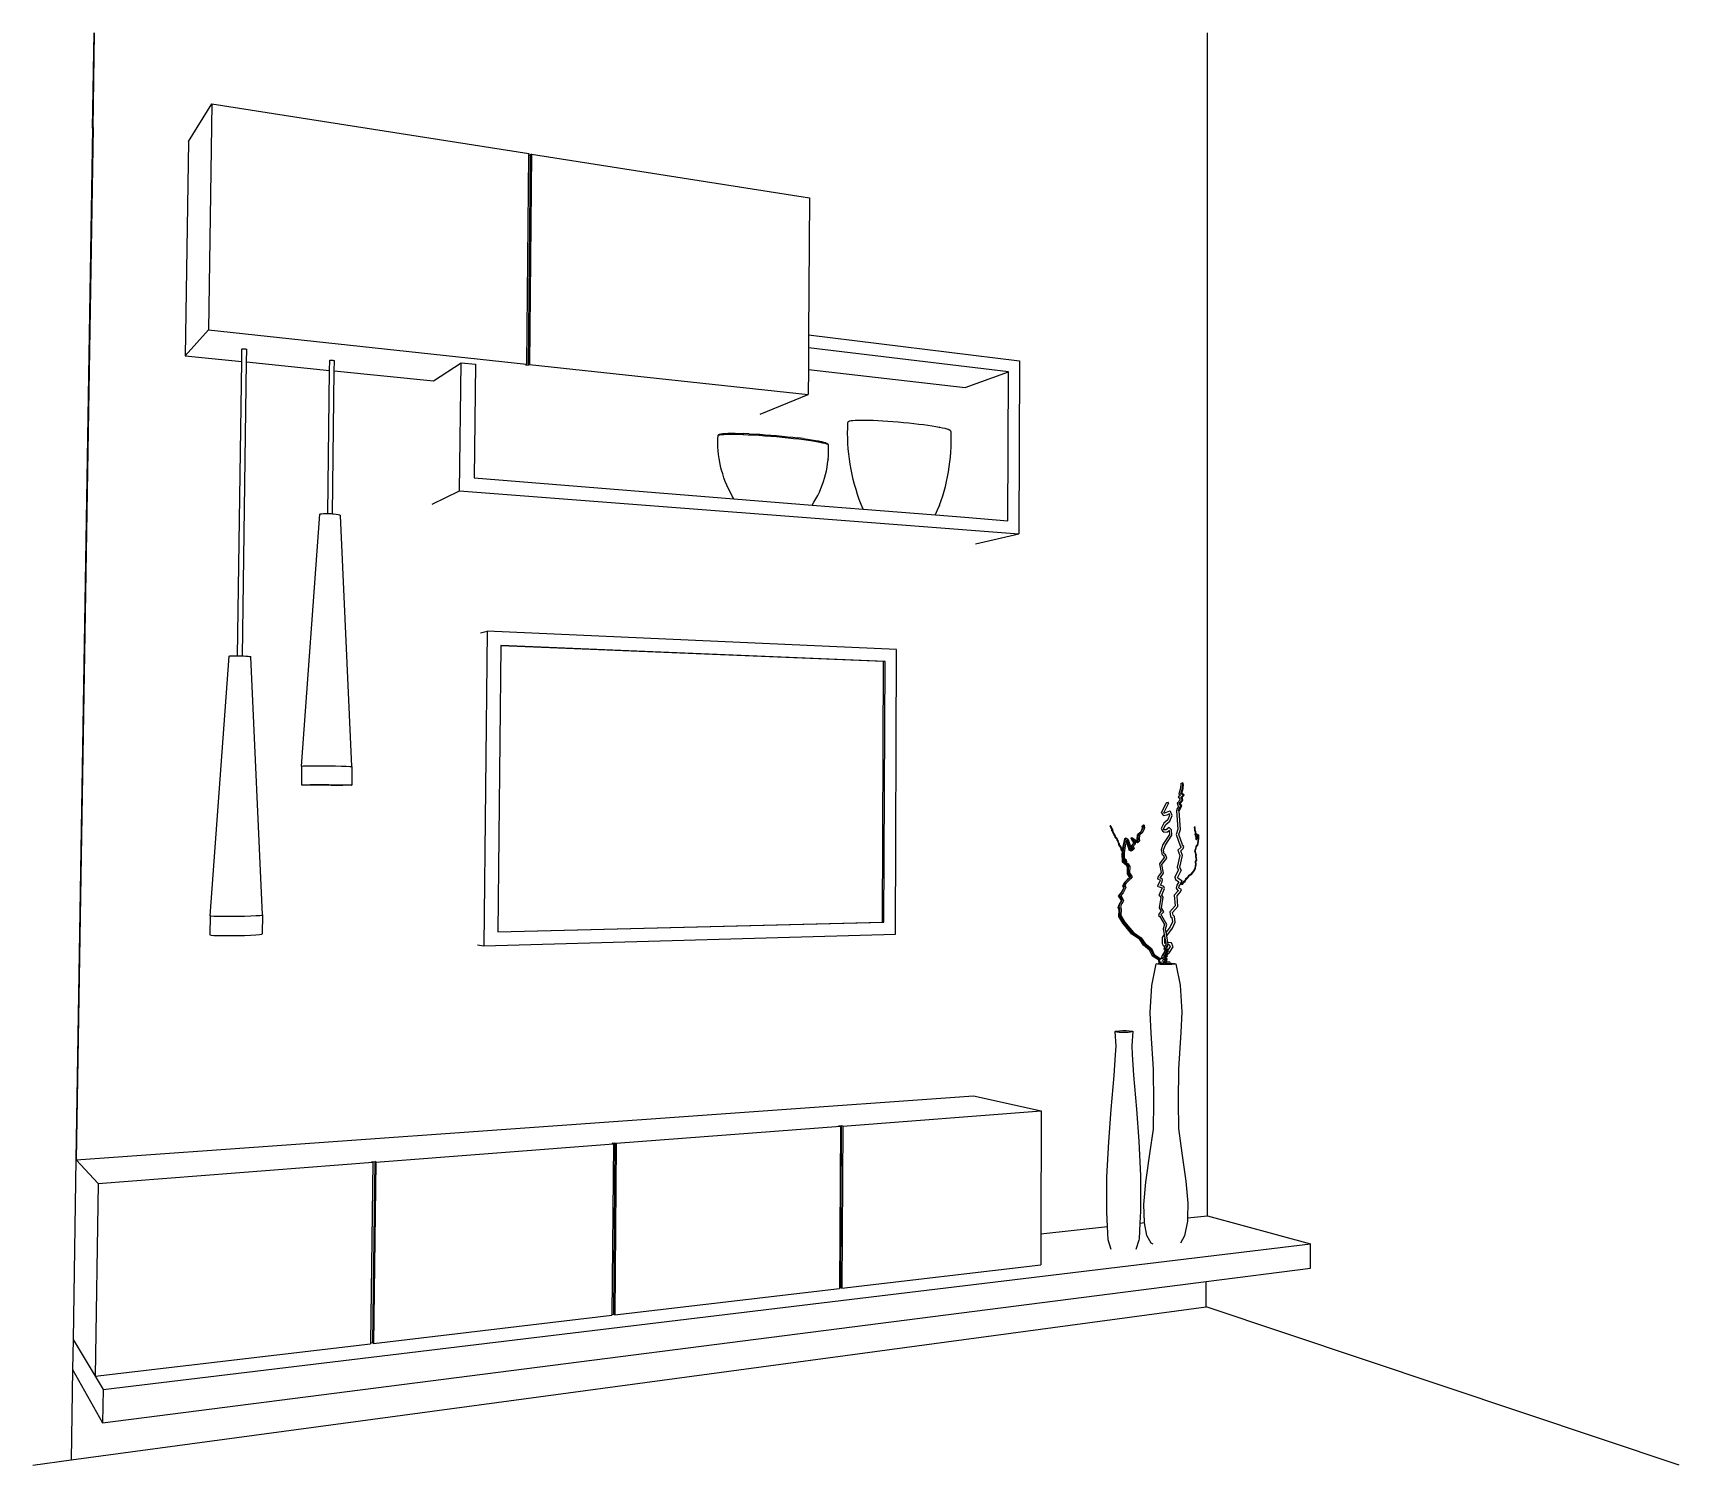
# Model space of a CAD drawing. Extents: x -270 to 109, y -165 to 165.
import ezdxf

# ---------------------------------------------------------------- set-up
doc = ezdxf.new("R2010")
doc.units = 0
doc.header["$MEASUREMENT"] = 0
doc.layers.get('0').update_dxf_attribs({"linetype": 'CONTINUOUS'})

msp = doc.modelspace()

# ---------------------------------------------------------------- linework, layer by layer
for p, q in [((-256.26, 142.91), (-255.9, 164.82)), ((-256.18, 143.09), (-255.82, 164.82)), ((0.33, -107.42), (0.32, 164.82)), ((-234.21, 139.83), (-228.81, 148.5)), ((-228.81, 148.5), (-229.56, 96.48)), ((-228.81, 148.5), (-155.9, 137.03)), ((-256.26, 142.91), (-260.11, -94.49)), ((-256.18, 143.09), (-260.03, -94.58)), ((-256.26, 142.91), (-256.18, 143.09)), ((-234.21, 139.83), (-234.94, 90.51)), ((-155.91, 136.74), (-156.38, 88.59)), ((-155.53, 136.68), (-156, 88.35)), ((-155.9, 137.03), (-155.91, 136.74)), ((-155.91, 136.74), (-155.53, 136.68)), ((-155.25, 136.92), (-155.73, 88.51)), ((-155.25, 136.92), (-155.53, 136.68)), ((-155.25, 136.92), (-91.3, 126.86)), ((-91.3, 126.86), (-91.48, 95.32)), ((-234.94, 90.51), (-229.56, 96.48)), ((-229.56, 96.48), (-156.38, 88.59)), ((-91.48, 95.32), (-91.5, 92.34)), ((-91.48, 95.32), (-42.94, 89.36)), ((-221.95, 89.19), (-221.91, 92.05)), ((-221.91, 92.05), (-221.88, 92.07)), ((-221.88, 92.07), (-221.82, 92.09)), ((-221.82, 92.09), (-221.72, 92.1)), ((-221.72, 92.1), (-221.6, 92.11)), ((-221.6, 92.11), (-221.46, 92.11)), ((-221.46, 92.11), (-221.32, 92.1)), ((-221.32, 92.1), (-221.18, 92.08)), ((-221.18, 92.08), (-221.04, 92.06)), ((-221.04, 92.06), (-220.93, 92.04)), ((-220.93, 92.04), (-220.85, 92.01)), ((-220.85, 92.01), (-220.8, 91.98)), ((-220.83, 89.08), (-220.79, 91.95)), ((-220.8, 91.98), (-220.79, 91.95)), ((-91.5, 92.34), (-91.53, 87.35)), ((-45.48, 86.83), (-91.5, 92.34)), ((-234.94, 90.51), (-221.95, 89.19)), ((-222.9, 21.47), (-221.95, 89.19)), ((-221.77, 21.44), (-220.83, 89.08)), ((-220.83, 89.08), (-201.73, 87.14)), ((-201.73, 87.14), (-201.7, 89.45)), ((-201.7, 89.45), (-201.67, 89.47)), ((-201.67, 89.47), (-201.6, 89.49)), ((-201.6, 89.49), (-201.51, 89.5)), ((-201.51, 89.5), (-201.39, 89.51)), ((-201.39, 89.51), (-201.25, 89.5)), ((-201.25, 89.5), (-201.11, 89.5)), ((-201.11, 89.5), (-200.98, 89.48)), ((-200.98, 89.48), (-200.85, 89.46)), ((-200.85, 89.46), (-200.75, 89.44)), ((-200.75, 89.44), (-200.67, 89.41)), ((-200.67, 89.41), (-200.63, 89.38)), ((-200.65, 87.03), (-200.62, 89.36)), ((-200.63, 89.38), (-200.62, 89.36)), ((-177.82, 84.71), (-171.47, 88.9)), ((-171.79, 59.4), (-171.47, 88.9)), ((-171.47, 88.9), (-168.15, 88.54)), ((-168.15, 88.54), (-168.43, 62.39)), ((-156.38, 88.59), (-156.66, 88.42)), ((-156.66, 88.42), (-156, 88.35)), ((-155.73, 88.51), (-156, 88.35)), ((-155.73, 88.51), (-91.56, 81.6)), ((-91.53, 87.35), (-91.56, 81.6)), ((-91.53, 87.35), (-55.42, 83.23)), ((-42.94, 89.36), (-43.05, 49.5)), ((-202.15, 54.21), (-201.73, 87.14)), ((-201.07, 54.16), (-200.65, 87.03)), ((-200.65, 87.03), (-177.82, 84.71)), ((-55.42, 83.23), (-45.48, 86.83)), ((-45.58, 52.55), (-45.48, 86.83)), ((-102.61, 77.06), (-91.56, 81.6)), ((-112.37, 71.29), (-112.32, 72.16)), ((-112.32, 72.16), (-112.2, 72.25)), ((-112.32, 72.16), (-112.29, 72.23)), ((-112.29, 72.23), (-112.23, 72.29)), ((-112.23, 72.29), (-112.11, 72.38)), ((-112.2, 72.25), (-111.93, 72.32)), ((-112.11, 72.38), (-112.04, 72.42)), ((-112.04, 72.42), (-111.95, 72.45)), ((-111.95, 72.45), (-111.69, 72.52)), ((-111.93, 72.32), (-111.53, 72.38)), ((-111.69, 72.52), (-111.59, 72.54)), ((-111.59, 72.54), (-111.2, 72.6)), ((-111.53, 72.38), (-110.99, 72.42)), ((-111.2, 72.6), (-110.68, 72.64)), ((-110.99, 72.42), (-110.32, 72.45)), ((-110.68, 72.64), (-110.03, 72.67)), ((-110.32, 72.45), (-109.54, 72.46)), ((-110.03, 72.67), (-109.26, 72.68)), ((-109.54, 72.46), (-108.64, 72.46)), ((-109.26, 72.68), (-108.39, 72.67)), ((-108.64, 72.46), (-107.63, 72.44)), ((-108.39, 72.67), (-107.41, 72.65)), ((-107.63, 72.44), (-106.54, 72.4)), ((-107.41, 72.65), (-106.35, 72.62)), ((-106.54, 72.4), (-105.37, 72.35)), ((-105.16, 72.57), (-106.35, 72.62)), ((-105.37, 72.35), (-104.14, 72.29)), ((-105.16, 72.57), (-103.97, 72.5)), ((-104.14, 72.29), (-102.85, 72.21)), ((-103.97, 72.5), (-102.73, 72.43)), ((-102.85, 72.21), (-101.53, 72.11)), ((-102.73, 72.43), (-101.46, 72.34)), ((-101.53, 72.11), (-100.19, 72.01)), ((-101.46, 72.34), (-100.17, 72.24)), ((-100.19, 72.01), (-98.85, 71.9)), ((-100.17, 72.24), (-98.87, 72.13)), ((-98.87, 72.13), (-97.58, 72.01)), ((-97.58, 72.01), (-96.32, 71.88)), ((-82.49, 72.67), (-82.48, 73.85)), ((-82.47, 71.48), (-82.49, 72.67)), ((-82.48, 73.85), (-82.43, 75.03)), ((-82.43, 75.03), (-82.42, 75.13)), ((-82.42, 75.13), (-82.39, 75.22)), ((-82.39, 75.22), (-82.34, 75.3)), ((-82.34, 75.3), (-82.27, 75.37)), ((-82.27, 75.37), (-82.13, 75.45)), ((-82.13, 75.45), (-82.05, 75.5)), ((-82.05, 75.5), (-81.96, 75.52)), ((-81.96, 75.52), (-81.69, 75.59)), ((-81.69, 75.59), (-81.3, 75.65)), ((-81.3, 75.65), (-80.79, 75.69)), ((-80.79, 75.69), (-80.16, 75.71)), ((-80.16, 75.71), (-79.42, 75.72)), ((-79.42, 75.72), (-79.35, 75.72)), ((-79.35, 75.72), (-78.52, 75.72)), ((-78.52, 75.72), (-77.6, 75.69)), ((-77.6, 75.69), (-76.6, 75.66)), ((-76.6, 75.66), (-75.53, 75.61)), ((-75.53, 75.61), (-74.41, 75.55)), ((-74.41, 75.55), (-73.24, 75.47)), ((-73.24, 75.47), (-72.05, 75.38)), ((-72.05, 75.38), (-70.84, 75.28)), ((-70.84, 75.28), (-69.63, 75.17)), ((-69.63, 75.17), (-68.43, 75.05)), ((-68.43, 75.05), (-67.25, 74.92)), ((-67.25, 74.92), (-66.11, 74.79)), ((-66.11, 74.79), (-65.03, 74.66)), ((-65.03, 74.66), (-64, 74.52)), ((-64, 74.52), (-63.05, 74.37)), ((-63.05, 74.37), (-62.19, 74.23)), ((-62.19, 74.23), (-61.41, 74.09)), ((-61.34, 74.08), (-61.41, 74.09)), ((-61.34, 74.08), (-60.66, 73.94)), ((-60.66, 73.94), (-60.09, 73.81)), ((-60.09, 73.81), (-59.63, 73.69)), ((-59.63, 73.69), (-59.29, 73.57)), ((-59.21, 73.53), (-59.29, 73.57)), ((-59.21, 73.53), (-58.99, 73.42)), ((-58.91, 73.36), (-58.99, 73.42)), ((-58.91, 73.36), (-58.82, 73.26)), ((-58.75, 73.18), (-58.82, 73.26)), ((-58.7, 73.09), (-58.75, 73.18)), ((-58.67, 72.99), (-58.7, 73.09)), ((-58.64, 71.83), (-58.67, 72.99)), ((-112.38, 70.42), (-112.37, 71.29)), ((-112.36, 69.54), (-112.38, 70.42)), ((-112.3, 68.66), (-112.36, 69.54)), ((-112.21, 67.78), (-112.3, 68.66)), ((-98.85, 71.9), (-97.52, 71.77)), ((-97.52, 71.77), (-96.21, 71.64)), ((-96.32, 71.88), (-95.1, 71.75)), ((-96.21, 71.64), (-94.94, 71.5)), ((-95.1, 71.75), (-93.92, 71.61)), ((-94.94, 71.5), (-93.73, 71.36)), ((-92.76, 71.46), (-93.92, 71.61)), ((-93.73, 71.36), (-92.58, 71.22)), ((-92.76, 71.46), (-91.72, 71.32)), ((-92.58, 71.22), (-91.51, 71.07)), ((-91.72, 71.32), (-90.77, 71.18)), ((-91.51, 71.07), (-90.53, 70.92)), ((-90.77, 71.18), (-89.92, 71.03)), ((-90.53, 70.92), (-89.66, 70.78)), ((-89.92, 71.03), (-89.17, 70.9)), ((-89.66, 70.78), (-88.89, 70.63)), ((-89.17, 70.9), (-88.54, 70.76)), ((-88.89, 70.63), (-88.24, 70.5)), ((-88.54, 70.76), (-88.03, 70.63)), ((-88.24, 70.5), (-87.72, 70.37)), ((-88.03, 70.63), (-87.64, 70.51)), ((-87.72, 70.37), (-87.32, 70.24)), ((-87.55, 70.48), (-87.64, 70.51)), ((-87.55, 70.48), (-87.29, 70.37)), ((-87.32, 70.24), (-87.06, 70.13)), ((-87.21, 70.32), (-87.29, 70.37)), ((-87.21, 70.32), (-87.08, 70.22)), ((-87.01, 70.16), (-87.08, 70.22)), ((-87.06, 70.13), (-86.93, 70.02)), ((-86.96, 70.1), (-87.01, 70.16)), ((-86.93, 70.02), (-86.96, 70.1)), ((-86.9, 69.17), (-86.93, 70.02)), ((-86.93, 67.46), (-86.9, 68.31)), ((-86.9, 68.31), (-86.9, 69.17)), ((-82.42, 70.29), (-82.47, 71.48)), ((-82.33, 69.1), (-82.42, 70.29)), ((-82.22, 67.91), (-82.33, 69.1)), ((-58.82, 67.21), (-58.73, 68.36)), ((-58.73, 68.36), (-58.67, 69.52)), ((-58.67, 69.52), (-58.64, 70.67)), ((-58.64, 70.67), (-58.64, 71.83)), ((-112.09, 66.9), (-112.21, 67.78)), ((-111.93, 66.01), (-112.09, 66.9)), ((-111.92, 65.93), (-111.93, 66.01)), ((-111.74, 65.14), (-111.92, 65.93)), ((-111.73, 65.05), (-111.74, 65.14)), ((-111.5, 64.17), (-111.73, 65.05)), ((-87.38, 64), (-87.22, 64.84)), ((-87.22, 64.84), (-87.09, 65.68)), ((-87.09, 65.68), (-87, 66.52)), ((-87, 66.52), (-86.99, 66.58)), ((-86.99, 66.61), (-86.93, 67.46)), ((-86.99, 66.61), (-86.99, 66.58)), ((-82.07, 66.73), (-82.22, 67.91)), ((-81.9, 65.54), (-82.07, 66.73)), ((-81.69, 64.36), (-81.9, 65.54)), ((-59.27, 63.8), (-59.09, 64.93)), ((-59.09, 64.93), (-58.94, 66.07)), ((-58.94, 66.07), (-58.82, 67.21)), ((-168.43, 62.39), (-108.71, 57.61)), ((-111.25, 63.3), (-111.5, 64.17)), ((-110.96, 62.43), (-111.25, 63.3)), ((-110.64, 61.57), (-110.96, 62.43)), ((-110.29, 60.71), (-110.64, 61.57)), ((-109.9, 59.86), (-110.29, 60.71)), ((-88.65, 59.93), (-88.34, 60.73)), ((-88.34, 60.73), (-88.05, 61.54)), ((-88.05, 61.54), (-87.8, 62.35)), ((-87.8, 62.35), (-87.57, 63.18)), ((-87.57, 63.18), (-87.38, 64)), ((-81.45, 63.19), (-81.69, 64.36)), ((-81.18, 62.02), (-81.45, 63.19)), ((-80.88, 60.85), (-81.18, 62.02)), ((-80.55, 59.7), (-80.88, 60.85)), ((-59.99, 60.45), (-59.72, 61.56)), ((-59.72, 61.56), (-59.48, 62.68)), ((-59.48, 62.68), (-59.27, 63.8)), ((-178.14, 56.37), (-171.79, 59.4)), ((-171.79, 59.4), (-43.05, 49.5)), ((-109.48, 59.01), (-109.9, 59.86)), ((-109.04, 58.17), (-109.48, 59.01)), ((-108.71, 57.61), (-109.04, 58.17)), ((-108.71, 57.61), (-90.66, 56.16)), ((-90.24, 56.83), (-89.79, 57.59)), ((-89.79, 57.59), (-89.38, 58.36)), ((-89.38, 58.36), (-89, 59.14)), ((-89, 59.14), (-88.65, 59.93)), ((-80.19, 58.55), (-80.55, 59.7)), ((-79.8, 57.42), (-80.19, 58.55)), ((-79.38, 56.29), (-79.8, 57.42)), ((-61.35, 56.14), (-60.97, 57.2)), ((-60.97, 57.2), (-60.61, 58.27)), ((-60.61, 58.27), (-60.28, 59.36)), ((-60.28, 59.36), (-59.99, 60.45)), ((-208.16, -3.94), (-203.98, 54.04)), ((-203.98, 54.04), (-203.85, 54.11)), ((-203.85, 54.11), (-203.56, 54.16)), ((-203.56, 54.16), (-203.14, 54.19)), ((-203.14, 54.19), (-202.62, 54.21)), ((-202.62, 54.21), (-202.15, 54.21)), ((-202.15, 54.21), (-202.02, 54.2)), ((-202.02, 54.2), (-201.4, 54.18)), ((-201.4, 54.18), (-201.07, 54.16)), ((-201.07, 54.16), (-200.79, 54.14)), ((-200.79, 54.14), (-200.25, 54.08)), ((-200.25, 54.08), (-199.79, 54.01)), ((-199.79, 54.01), (-199.46, 53.93)), ((-199.46, 53.93), (-199.28, 53.85)), ((-199.28, 53.85), (-199.25, 53.78)), ((-196.58, -4.06), (-199.25, 53.78)), ((-90.66, 56.16), (-90.24, 56.83)), ((-90.66, 56.16), (-78.95, 55.22)), ((-78.95, 55.22), (-79.38, 56.29)), ((-78.95, 55.22), (-62.28, 53.89)), ((-62.28, 53.89), (-62.23, 54)), ((-62.28, 53.89), (-55.52, 53.35)), ((-62.23, 54), (-61.79, 55.03)), ((-61.79, 55.03), (-61.38, 56.08)), ((-61.35, 56.14), (-61.38, 56.08)), ((-55.52, 53.35), (-45.58, 52.55)), ((-53.07, 47.2), (-43.05, 49.5)), ((-166.96, 26.72), (-165.46, 27.12)), ((-165.46, 27.12), (-166.21, -45.34)), ((-71.21, 22.9), (-165.46, 27.12)), ((-162.31, 23.78), (-162.98, -42.05)), ((-73.84, 20.17), (-162.31, 23.85)), ((-162.31, 23.85), (-162.31, 23.78)), ((-74.2, 20.12), (-162.31, 23.78)), ((-71.51, -42.65), (-71.21, 22.9)), ((-229.24, -38.38), (-224.81, 21.38)), ((-224.81, 21.38), (-224.69, 21.42)), ((-224.69, 21.42), (-224.41, 21.45)), ((-224.41, 21.45), (-223.99, 21.47)), ((-223.99, 21.47), (-223.46, 21.47)), ((-223.46, 21.47), (-222.9, 21.47)), ((-222.9, 21.47), (-222.85, 21.47)), ((-222.85, 21.47), (-222.2, 21.46)), ((-222.2, 21.46), (-221.77, 21.44)), ((-221.77, 21.44), (-221.57, 21.43)), ((-221.57, 21.43), (-220.98, 21.4)), ((-220.98, 21.4), (-220.5, 21.36)), ((-220.5, 21.36), (-220.13, 21.32)), ((-220.13, 21.32), (-219.92, 21.27)), ((-219.92, 21.27), (-219.88, 21.23)), ((-217.16, -38.18), (-219.88, 21.23)), ((-74.48, -39.82), (-74.2, 20.12)), ((-73.84, 20.17), (-74.2, 20.12)), ((-74.12, -39.85), (-73.84, 20.17)), ((-208.16, -3.94), (-208.22, -8.24)), ((-208.16, -3.94), (-207.84, -3.91)), ((-207.84, -3.91), (-207.15, -3.89)), ((-207.15, -3.89), (-206.12, -3.87)), ((-206.12, -3.87), (-204.83, -3.87)), ((-204.83, -3.87), (-203.36, -3.87)), ((-203.36, -3.87), (-201.83, -3.88)), ((-201.83, -3.88), (-200.34, -3.9)), ((-200.34, -3.9), (-198.99, -3.93)), ((-198.99, -3.93), (-197.88, -3.96)), ((-197.88, -3.96), (-197.08, -3.99)), ((-197.08, -3.99), (-196.64, -4.03)), ((-196.64, -4.03), (-196.58, -4.06)), ((-196.58, -4.06), (-196.64, -8.32)), ((-208.22, -8.24), (-207.9, -8.22)), ((-208.13, -8.27), (-208.22, -8.24)), ((-207.66, -8.29), (-208.13, -8.27)), ((-207.9, -8.22), (-207.2, -8.21)), ((-206.84, -8.31), (-207.66, -8.29)), ((-207.2, -8.21), (-206.17, -8.2)), ((-205.71, -8.33), (-206.84, -8.31)), ((-206.17, -8.2), (-204.88, -8.19)), ((-204.37, -8.35), (-205.71, -8.33)), ((-204.88, -8.19), (-203.42, -8.19)), ((-202.9, -8.36), (-204.37, -8.35)), ((-203.42, -8.19), (-201.89, -8.2)), ((-201.4, -8.37), (-202.9, -8.36)), ((-201.89, -8.2), (-200.4, -8.21)), ((-199.97, -8.37), (-201.4, -8.37)), ((-200.4, -8.21), (-199.05, -8.23)), ((-198.7, -8.37), (-199.97, -8.37)), ((-199.05, -8.23), (-197.93, -8.25)), ((-197.68, -8.36), (-198.7, -8.37)), ((-197.93, -8.25), (-197.13, -8.28)), ((-196.98, -8.34), (-197.68, -8.36)), ((-197.13, -8.28), (-196.69, -8.3)), ((-196.64, -8.32), (-196.98, -8.34)), ((-196.69, -8.3), (-196.64, -8.32)), ((-5.94, -10.7), (-6.41, -11.04)), ((-6.41, -11.04), (-6.01, -11.53)), ((-5.88, -9.02), (-6.28, -10.33)), ((-6.28, -10.33), (-5.88, -10.65)), ((-5.88, -10.65), (-5.94, -10.7)), ((-5.83, -7.91), (-5.88, -9.02)), ((-5.83, -7.91), (-5.6, -7.83)), ((-5.82, -11.09), (-5.56, -10.91)), ((-5.57, -11.39), (-5.82, -11.09)), ((-5.77, -10.22), (-5.42, -9.07)), ((-5.26, -10.62), (-5.77, -10.22)), ((-5.36, -7.82), (-5.6, -7.83)), ((-5.59, -10.15), (-5.28, -9.11)), ((-5.02, -10.61), (-5.59, -10.15)), ((-5.58, -11.13), (-5.48, -11.05)), ((-5.45, -11.3), (-5.58, -11.13)), ((-5.56, -10.91), (-5.26, -10.62)), ((-5.48, -11.05), (-5.02, -10.61)), ((-5.3, -11.78), (-5.45, -11.3)), ((-5.42, -9.07), (-5.36, -7.82)), ((-5.36, -7.82), (-5.24, -8.46)), ((-5.28, -9.11), (-5.24, -8.46)), ((-10.27, -14.71), (-9.21, -12.47)), ((-10.27, -14.71), (-9.93, -15.17)), ((-9.76, -15.27), (-8.95, -15.12)), ((-9.68, -14.73), (-8.56, -12.37)), ((-9.67, -14.74), (-9.68, -14.73)), ((-9.19, -14.65), (-9.67, -14.74)), ((-9.58, -14.86), (-9.67, -14.74)), ((-9.21, -12.47), (-9, -12.35)), ((-8.39, -14.3), (-9.19, -14.65)), ((-9, -12.35), (-8.74, -12.28)), ((-8.95, -15.12), (-8.51, -14.92)), ((-8.56, -12.37), (-8.74, -12.28)), ((-8.51, -14.92), (-8.4, -14.87)), ((-8.51, -14.92), (-8.38, -15.22)), ((-8.21, -14.39), (-8.39, -14.3)), ((-7.82, -15.27), (-8.21, -14.39)), ((-6.61, -13.66), (-6.83, -14.21)), ((-6.83, -14.21), (-6.51, -18.49)), ((-5.97, -11.67), (-6.66, -12.48)), ((-6.66, -12.48), (-6.48, -13.08)), ((-6.33, -13.28), (-6.61, -13.66)), ((-6.48, -13.08), (-6.3, -13.19)), ((-6.36, -14.25), (-6.18, -13.8)), ((-6.3, -13.19), (-6.33, -13.28)), ((-6.21, -14.29), (-6.05, -13.9)), ((-5.89, -18.55), (-6.21, -14.29)), ((-6.18, -13.8), (-5.9, -13.42)), ((-6.16, -12.55), (-5.93, -12.27)), ((-6.06, -12.89), (-6.16, -12.55)), ((-5.77, -13.08), (-6.06, -12.89)), ((-6.05, -13.9), (-5.78, -13.51)), ((-6.01, -11.53), (-5.97, -11.67)), ((-5.99, -12.59), (-5.3, -11.78)), ((-5.94, -12.77), (-5.99, -12.59)), ((-5.58, -13.01), (-5.94, -12.77)), ((-5.93, -12.27), (-5.7, -12.01)), ((-5.9, -13.42), (-5.77, -13.08)), ((-5.78, -13.51), (-5.58, -13.01)), ((-5.7, -12.01), (-5.47, -11.74)), ((-5.47, -11.74), (-5.57, -11.39)), ((-22.06, -17.76), (-22.05, -17.72)), ((-21.97, -17.74), (-22.06, -17.76)), ((-22.06, -17.76), (-21.95, -18)), ((-21.96, -17.69), (-22.05, -17.72)), ((-21.97, -17.74), (-21.96, -17.69)), ((-21.97, -17.74), (-21.86, -17.97)), ((-21.96, -17.69), (-21.88, -17.8)), ((-21.83, -17.95), (-21.96, -17.69)), ((-21.95, -18), (-21.86, -18.31)), ((-21.82, -17.94), (-21.88, -17.8)), ((-21.86, -17.97), (-21.77, -18.29)), ((-21.86, -18.31), (-21.79, -18.32)), ((-21.75, -18.23), (-21.83, -17.95)), ((-21.74, -18.19), (-21.82, -17.94)), ((-21.79, -18.34), (-21.8, -18.47)), ((-21.8, -18.47), (-21.71, -18.52)), ((-21.79, -18.32), (-21.79, -18.34)), ((-21.77, -18.29), (-21.73, -18.29)), ((-21.66, -18.25), (-21.75, -18.23)), ((-21.63, -18.21), (-21.74, -18.19)), ((-21.73, -18.31), (-21.73, -18.29)), ((-21.73, -18.29), (-21.69, -18.3)), ((-21.69, -18.32), (-21.71, -18.45)), ((-21.71, -18.45), (-21.62, -18.5)), ((-21.71, -18.52), (-21.69, -18.54)), ((-21.69, -18.3), (-21.69, -18.32)), ((-21.68, -18.8), (-21.69, -18.54)), ((-21.68, -18.8), (-21.6, -18.9)), ((-21.67, -18.41), (-21.66, -18.34)), ((-21.61, -18.44), (-21.67, -18.41)), ((-21.66, -18.34), (-21.66, -18.25)), ((-21.64, -18.36), (-21.63, -18.21)), ((-21.64, -18.39), (-21.64, -18.36)), ((-21.61, -18.41), (-21.64, -18.39)), ((-21.63, -18.51), (-21.64, -18.5)), ((-21.63, -18.58), (-21.63, -18.51)), ((-21.62, -18.5), (-21.6, -18.52)), ((-21.54, -18.49), (-21.61, -18.41)), ((-21.56, -18.5), (-21.61, -18.44)), ((-21.59, -18.77), (-21.6, -18.52)), ((-21.6, -18.9), (-21.57, -18.9)), ((-21.59, -18.77), (-21.51, -18.87)), ((-21.57, -18.9), (-21.56, -18.92)), ((-21.56, -18.58), (-21.56, -18.5)), ((-21.56, -18.67), (-21.56, -18.58)), ((-21.55, -18.75), (-21.56, -18.67)), ((-21.56, -18.92), (-21.55, -19.03)), ((-21.51, -18.81), (-21.55, -18.75)), ((-21.54, -18.49), (-21.53, -18.74)), ((-21.51, -18.77), (-21.53, -18.74)), ((-21.51, -18.9), (-21.52, -18.87)), ((-21.44, -18.77), (-21.51, -18.77)), ((-21.46, -18.81), (-21.51, -18.81)), ((-21.51, -18.87), (-21.48, -18.87)), ((-21.48, -18.87), (-21.47, -18.89)), ((-21.47, -18.89), (-21.46, -19.01)), ((-21.44, -18.9), (-21.46, -18.81)), ((-21.41, -18.9), (-21.44, -18.77)), ((-21.43, -19.01), (-21.44, -18.9)), ((-21.4, -19.01), (-21.41, -18.9)), ((-15.02, -19.12), (-14.79, -18.64)), ((-14.89, -19.05), (-14.59, -18.43)), ((-14.79, -18.64), (-14.62, -18.21)), ((-14.79, -18.64), (-14.59, -18.43)), ((-14.7, -17.74), (-14.5, -17.53)), ((-14.62, -18.21), (-14.7, -17.74)), ((-14.34, -18.59), (-14.67, -19.27)), ((-14.62, -18.21), (-14.42, -18)), ((-14.59, -18.43), (-14.42, -18)), ((-14.5, -17.53), (-14.37, -17.53)), ((-14.42, -18), (-14.5, -17.53)), ((-14.25, -17.53), (-14.37, -17.53)), ((-14.15, -18.11), (-14.34, -18.59)), ((-14.25, -17.53), (-14.15, -18.11)), ((-9.68, -17.05), (-10.35, -18.33)), ((-10.35, -18.33), (-9.92, -19.01)), ((-9.76, -15.27), (-9.93, -15.17)), ((-9.76, -18.38), (-9.24, -17.38)), ((-9.61, -18.62), (-9.76, -18.38)), ((-8.79, -16.28), (-9.68, -17.05)), ((-9.15, -18.59), (-9.61, -18.62)), ((-9.54, -18.73), (-9.61, -18.62)), ((-9.24, -17.38), (-8.33, -16.59)), ((-8.48, -18.09), (-9.15, -18.59)), ((-8.89, -19.06), (-8.45, -18.74)), ((-8.38, -15.22), (-8.79, -16.28)), ((-8.3, -18.19), (-8.48, -18.09)), ((-8.45, -18.74), (-8.39, -18.69)), ((-8.45, -18.74), (-8.38, -19.65)), ((-8.33, -16.59), (-7.82, -15.27)), ((-7.94, -18.63), (-8.3, -18.19)), ((-7.84, -19.82), (-7.94, -18.63)), ((-6.51, -18.49), (-6.91, -19.67)), ((-6.27, -19.66), (-5.89, -18.55)), ((-2.64, -17.94), (-2.7, -18.18)), ((-2.7, -18.18), (-2.68, -18.42)), ((-2.68, -18.42), (-2.64, -18.76)), ((-2.64, -17.94), (-2.56, -17.94)), ((-2.64, -18.76), (-2.55, -18.89)), ((-2.56, -17.94), (-2.52, -17.95)), ((-2.55, -18.89), (-2.51, -19.05)), ((-2.54, -18.17), (-2.49, -17.97)), ((-2.52, -18.38), (-2.54, -18.17)), ((-2.49, -17.97), (-2.52, -17.95)), ((-2.49, -18.69), (-2.52, -18.38)), ((-2.4, -18.82), (-2.49, -18.69)), ((-2.35, -19.02), (-2.4, -18.82)), ((-21.55, -19.03), (-21.52, -19.17)), ((-21.43, -19.15), (-21.52, -19.17)), ((-21.52, -19.17), (-21.04, -19.99)), ((-21.46, -19.01), (-21.43, -19.15)), ((-21.4, -19.13), (-21.43, -19.01)), ((-21.43, -19.15), (-20.95, -19.97)), ((-21.38, -19.11), (-21.4, -19.01)), ((-20.91, -19.93), (-21.38, -19.11)), ((-21.04, -19.99), (-20.97, -20.29)), ((-20.97, -20.29), (-20.59, -20.7)), ((-20.95, -19.97), (-20.87, -20.26)), ((-20.83, -20.21), (-20.91, -19.93)), ((-20.87, -20.26), (-20.5, -20.67)), ((-20.49, -20.58), (-20.83, -20.21)), ((-20.59, -20.7), (-20.55, -20.71)), ((-20.55, -20.71), (-20.55, -20.75)), ((-20.55, -20.75), (-20.55, -20.96)), ((-20.55, -20.96), (-20.38, -21.15)), ((-20.5, -20.67), (-20.46, -20.69)), ((-20.49, -20.73), (-20.5, -20.7)), ((-20.43, -20.61), (-20.49, -20.58)), ((-20.46, -20.69), (-20.45, -20.72)), ((-20.45, -20.72), (-20.46, -20.94)), ((-20.46, -20.94), (-20.29, -21.12)), ((-20.4, -20.74), (-20.43, -20.61)), ((-20.4, -20.9), (-20.4, -20.74)), ((-20.25, -21.07), (-20.4, -20.9)), ((-20.38, -21.15), (-20.16, -21.77)), ((-20.29, -21.12), (-20.07, -21.75)), ((-20.04, -21.69), (-20.25, -21.07)), ((-20.16, -21.77), (-20.07, -21.87)), ((-20.07, -21.75), (-19.98, -21.84)), ((-19.99, -22.3), (-20.07, -21.87)), ((-19.93, -21.79), (-20.04, -21.69)), ((-19.99, -22.3), (-19.92, -22.39)), ((-19.98, -21.84), (-19.9, -22.27)), ((-19.85, -22.23), (-19.93, -21.79)), ((-19.92, -22.39), (-19.78, -22.39)), ((-19.9, -22.27), (-19.82, -22.37)), ((-19.82, -22.27), (-19.85, -22.23)), ((-19.65, -22.27), (-19.82, -22.27)), ((-19.82, -22.37), (-19.69, -22.37)), ((-19.78, -22.39), (-19.75, -22.62)), ((-19.75, -22.62), (-19.7, -22.78)), ((-19.69, -22.37), (-19.66, -22.6)), ((-19.66, -22.6), (-19.61, -22.75)), ((-19.6, -22.59), (-19.65, -22.27)), ((-19.58, -22.67), (-19.6, -22.59)), ((-19.54, -22.69), (-19.58, -22.67)), ((-19.47, -22.68), (-19.54, -22.69)), ((-19.44, -22.82), (-19.47, -22.68)), ((-19.22, -23.47), (-19.05, -22.38)), ((-19.1, -23.78), (-18.86, -22.17)), ((-19.05, -22.38), (-18.81, -21.45)), ((-19.05, -22.38), (-18.86, -22.17)), ((-18.86, -22.17), (-18.61, -21.24)), ((-18.59, -22.29), (-18.83, -23.87)), ((-18.81, -21.45), (-18.73, -21.05)), ((-18.81, -21.45), (-18.61, -21.24)), ((-18.73, -21.05), (-18.65, -20.63)), ((-18.73, -21.05), (-18.54, -20.85)), ((-18.65, -20.63), (-18.46, -20.42)), ((-18.61, -21.24), (-18.54, -20.85)), ((-18.35, -21.37), (-18.59, -22.29)), ((-18.54, -20.85), (-18.46, -20.42)), ((-18.46, -20.42), (-17.91, -20.86)), ((-18.32, -21.2), (-18.35, -21.37)), ((-18.31, -21.16), (-18.32, -21.2)), ((-17.83, -22.64), (-18.32, -21.2)), ((-18.26, -20.87), (-18.31, -21.16)), ((-18.31, -21.16), (-18.13, -20.97)), ((-18.13, -20.97), (-18.26, -20.87)), ((-17.64, -22.43), (-18.13, -20.97)), ((-17.91, -20.86), (-17.38, -22.44)), ((-17.83, -22.64), (-17.64, -22.43)), ((-17.71, -23.32), (-17.83, -22.64)), ((-17.51, -23.11), (-17.64, -22.43)), ((-17.38, -22.44), (-17.28, -22.96)), ((-17.25, -22.46), (-16.71, -21.85)), ((-17.25, -22.46), (-17.06, -22.25)), ((-17.05, -22.94), (-17.25, -22.46)), ((-17.24, -20.58), (-17.05, -20.38)), ((-16.89, -21.24), (-17.24, -20.58)), ((-17.06, -22.25), (-16.51, -21.64)), ((-16.84, -22.77), (-17.06, -22.25)), ((-17.05, -20.38), (-16.31, -20.87)), ((-16.7, -21.03), (-17.05, -20.38)), ((-16.89, -21.24), (-16.7, -21.03)), ((-16.71, -21.47), (-16.89, -21.24)), ((-16.24, -21.79), (-16.75, -22.37)), ((-16.75, -22.37), (-16.53, -22.91)), ((-16.71, -21.47), (-16.52, -21.27)), ((-16.71, -21.85), (-16.71, -21.47)), ((-16.71, -21.85), (-16.51, -21.64)), ((-16.52, -21.27), (-16.7, -21.03)), ((-16.51, -21.64), (-16.52, -21.27)), ((-16.48, -20.99), (-15.58, -21.33)), ((-16.27, -21.31), (-16.48, -20.99)), ((-16.31, -20.87), (-15.79, -21.02)), ((-16.27, -21.35), (-16.27, -21.31)), ((-16.27, -21.35), (-15.78, -21.54)), ((-16.24, -21.79), (-16.27, -21.35)), ((-15.87, -20.63), (-15.77, -20.1)), ((-15.87, -20.63), (-15.67, -20.43)), ((-15.79, -21.02), (-15.87, -20.63)), ((-15.79, -21.02), (-15.69, -21.05)), ((-15.78, -19.81), (-15.46, -19.45)), ((-15.78, -19.81), (-15.58, -19.61)), ((-15.77, -20.1), (-15.78, -19.81)), ((-15.78, -21.54), (-15.58, -21.33)), ((-15.48, -21.35), (-15.78, -21.54)), ((-15.77, -20.1), (-15.57, -19.9)), ((-15.69, -21.05), (-15.56, -20.98)), ((-15.67, -20.43), (-15.57, -19.9)), ((-15.56, -20.98), (-15.67, -20.43)), ((-15.58, -19.61), (-15.43, -19.43)), ((-15.57, -19.9), (-15.58, -19.61)), ((-15.28, -21.15), (-15.58, -21.33)), ((-15.48, -21.35), (-15.28, -21.15)), ((-15.46, -19.45), (-15.27, -19.24)), ((-15.46, -19.45), (-15.43, -19.43)), ((-15.43, -19.43), (-15.27, -19.24)), ((-15.3, -19.99), (-15.4, -20.51)), ((-15.4, -20.51), (-15.28, -21.15)), ((-15.23, -19.66), (-15.32, -19.75)), ((-15.32, -19.75), (-15.3, -19.99)), ((-15.27, -19.24), (-15.02, -19.12)), ((-14.87, -19.47), (-15.23, -19.66)), ((-15.07, -19.47), (-15.23, -19.66)), ((-14.67, -19.27), (-15.07, -19.47)), ((-15.02, -19.12), (-14.89, -19.05)), ((-14.87, -19.47), (-14.67, -19.27)), ((-9.93, -21.96), (-10.34, -23.2)), ((-8.38, -19.65), (-9.93, -21.96)), ((-9.74, -19.11), (-9.92, -19.01)), ((-9.8, -23.29), (-9.44, -22.21)), ((-9.74, -19.11), (-8.89, -19.06)), ((-9.44, -22.21), (-7.84, -19.82)), ((-6.91, -19.67), (-5.95, -22.32)), ((-5.83, -22.66), (-6.49, -23.29)), ((-5.39, -22.08), (-6.27, -19.66)), ((-5.95, -22.32), (-5.78, -22.53)), ((-5.78, -22.53), (-5.83, -22.66)), ((-5.09, -22.44), (-5.39, -22.08)), ((-5.29, -22.94), (-5.09, -22.44)), ((-2.53, -19.39), (-2.6, -19.66)), ((-2.6, -19.66), (-2.53, -19.78)), ((-2.52, -19.15), (-2.53, -19.39)), ((-2.53, -19.78), (-2.45, -19.78)), ((-2.51, -19.05), (-2.52, -19.15)), ((-2.38, -22.49), (-2.47, -23.12)), ((-2.3, -19.75), (-2.45, -19.78)), ((-2.43, -19.62), (-2.37, -19.39)), ((-2.41, -19.66), (-2.43, -19.62)), ((-2.32, -19.66), (-2.41, -19.66)), ((-2.41, -19.67), (-2.41, -19.66)), ((-2.4, -20.06), (-2.36, -19.85)), ((-2.4, -20.06), (-2.3, -20.37)), ((-2.3, -20.37), (-2.39, -20.58)), ((-2.39, -20.58), (-2.29, -20.82)), ((-2.27, -22.26), (-2.38, -22.49)), ((-2.37, -19.14), (-2.35, -19.02)), ((-2.37, -19.39), (-2.37, -19.14)), ((-2.36, -19.85), (-2.3, -19.75)), ((-2.11, -19.53), (-2.32, -19.66)), ((-2.32, -23.16), (-2.23, -22.52)), ((-2.21, -19.73), (-2.3, -19.75)), ((-2.29, -20.82), (-2.2, -20.82)), ((-2.01, -22.08), (-2.27, -22.26)), ((-2.24, -20.02), (-2.21, -19.86)), ((-2.14, -20.35), (-2.24, -20.02)), ((-2.23, -22.52), (-2.14, -22.35)), ((-2.22, -20.55), (-2.14, -20.35)), ((-2.19, -20.63), (-2.22, -20.55)), ((-2.21, -19.86), (-2.15, -19.78)), ((-2.2, -20.82), (-2.08, -20.78)), ((-2.15, -20.47), (-2.19, -20.63)), ((-2.16, -20.7), (-2.19, -20.63)), ((-2.15, -19.78), (-2.03, -19.53)), ((-1.92, -19.84), (-2.15, -20.47)), ((-2.14, -22.35), (-1.87, -22.15)), ((-2.11, -19.53), (-2.03, -19.53)), ((-2.08, -20.78), (-2, -20.5)), ((-1.88, -21.26), (-2.01, -22.08)), ((-2, -20.5), (-1.84, -20.06)), ((-1.76, -19.72), (-1.92, -19.84)), ((-1.84, -20.55), (-1.88, -21.26)), ((-1.87, -22.15), (-1.72, -21.26)), ((-1.84, -20.06), (-1.85, -20.12)), ((-1.85, -20.12), (-1.84, -20.55)), ((-1.84, -20.06), (-1.79, -19.92)), ((-1.79, -19.92), (-1.76, -19.89)), ((-1.76, -19.72), (-1.68, -19.72)), ((-1.72, -21.26), (-1.69, -20.53)), ((-1.69, -20.1), (-1.68, -19.72)), ((-1.69, -20.53), (-1.69, -20.1)), ((-19.7, -22.78), (-19.62, -22.81)), ((-19.62, -22.81), (-19.59, -22.81)), ((-19.61, -22.75), (-19.52, -22.79)), ((-19.59, -22.81), (-19.59, -22.84)), ((-19.59, -22.84), (-19.58, -23.15)), ((-19.58, -23.15), (-19.31, -23.61)), ((-19.54, -22.8), (-19.54, -22.79)), ((-19.52, -22.79), (-19.5, -22.79)), ((-19.5, -22.79), (-19.49, -22.81)), ((-19.49, -22.81), (-19.49, -23.12)), ((-19.49, -23.12), (-19.22, -23.59)), ((-19.43, -23.11), (-19.44, -22.82)), ((-19.22, -23.47), (-19.43, -23.11)), ((-19.31, -23.61), (-19.3, -23.99)), ((-19.3, -23.99), (-19.3, -23.99)), ((-19.3, -24.03), (-19.3, -23.99)), ((-19.29, -24.05), (-19.3, -24.03)), ((-19.29, -24.05), (-19.17, -24.24)), ((-19.23, -26.08), (-19.29, -24.05)), ((-19.23, -26.08), (-19.03, -25.88)), ((-18.28, -26.78), (-19.23, -26.08)), ((-19.16, -23.57), (-19.22, -23.47)), ((-19.22, -23.59), (-19.2, -24.03)), ((-19.2, -24.03), (-19.08, -24.21)), ((-19.17, -24.24), (-19.11, -24.24)), ((-19.15, -23.84), (-19.16, -23.57)), ((-19.15, -23.84), (-19.1, -23.78)), ((-19.15, -24.01), (-19.15, -23.84)), ((-19.09, -24.09), (-19.15, -24.01)), ((-19.11, -24.24), (-19.08, -24.29)), ((-19.09, -24.09), (-19.1, -23.78)), ((-19.07, -24.12), (-19.09, -24.09)), ((-19.08, -24.21), (-19.02, -24.22)), ((-19.03, -25.88), (-19.08, -24.29)), ((-19.08, -24.29), (-19, -24.44)), ((-19.01, -24.12), (-19.07, -24.12)), ((-18.45, -26.31), (-19.03, -25.88)), ((-19.02, -24.22), (-18.9, -24.42)), ((-18.86, -24.38), (-19.01, -24.12)), ((-19, -24.44), (-18.93, -24.73)), ((-18.93, -24.73), (-18.88, -25.45)), ((-18.9, -24.42), (-18.84, -24.71)), ((-18.88, -25.45), (-18.77, -25.68)), ((-18.81, -24.6), (-18.86, -24.38)), ((-18.84, -24.71), (-18.79, -25.43)), ((-18.83, -23.87), (-18.81, -24.6)), ((-18.78, -24.72), (-18.81, -24.6)), ((-18.79, -25.43), (-18.65, -25.71)), ((-18.74, -25.41), (-18.78, -24.72)), ((-18.77, -25.68), (-18.77, -25.79)), ((-18.77, -25.68), (-18.74, -25.74)), ((-18.77, -25.79), (-18.45, -26.03)), ((-18.66, -25.56), (-18.74, -25.41)), ((-18.74, -25.74), (-18.65, -25.81)), ((-18.55, -25.46), (-18.66, -25.55)), ((-18.66, -25.55), (-18.66, -25.56)), ((-18.62, -25.64), (-18.66, -25.56)), ((-18.65, -25.71), (-18.55, -25.79)), ((-18.55, -25.79), (-18.65, -25.81)), ((-18.61, -25.64), (-18.62, -25.64)), ((-18.61, -25.63), (-18.59, -25.61)), ((-18.61, -25.64), (-18.61, -25.63)), ((-18.6, -25.66), (-18.61, -25.64)), ((-18.59, -25.61), (-18.6, -25.66)), ((-18.57, -25.52), (-18.59, -25.61)), ((-18.46, -25.44), (-18.57, -25.52)), ((-18.46, -25.44), (-18.55, -25.46)), ((-18.55, -25.79), (-18.52, -25.61)), ((-18.52, -25.61), (-18.51, -25.6)), ((-18.51, -25.6), (-18.46, -25.56)), ((-18.51, -25.6), (-18.47, -25.64)), ((-18.47, -25.64), (-18.43, -25.93)), ((-18.45, -26.03), (-18.47, -26.2)), ((-18.47, -26.2), (-18.45, -26.31)), ((-18.33, -25.57), (-18.46, -25.44)), ((-18.46, -25.56), (-18.45, -25.55)), ((-18.42, -25.59), (-18.46, -25.56)), ((-18.45, -25.55), (-18.38, -25.62)), ((-18.43, -25.93), (-18.45, -26.03)), ((-18.45, -26.31), (-18.39, -26.56)), ((-18.42, -25.63), (-18.42, -25.59)), ((-18.38, -25.62), (-18.34, -25.9)), ((-18.34, -25.9), (-18.38, -26.17)), ((-18.38, -26.17), (-18.3, -26.54)), ((-18.28, -25.94), (-18.33, -25.57)), ((-18.32, -26.2), (-18.31, -26.13)), ((-18.27, -26.44), (-18.32, -26.2)), ((-18.31, -26.13), (-18.28, -25.94)), ((-18.31, -26.13), (-17.9, -26.44)), ((-18.21, -26.48), (-18.27, -26.44)), ((-18.26, -26.49), (-18.27, -26.44)), ((-18.24, -26.52), (-18.26, -26.49)), ((-18.23, -26.5), (-18.24, -26.52)), ((-18.18, -26.58), (-18.24, -26.52)), ((-18.21, -26.48), (-18.23, -26.5)), ((-18.2, -26.49), (-18.21, -26.48)), ((-18.21, -26.48), (-18.21, -26.48)), ((-18.14, -26.48), (-18.18, -26.58)), ((-18.05, -26.37), (-18.14, -26.48)), ((-18.05, -26.37), (-18.11, -26.39)), ((-18.09, -26.56), (-18.03, -26.48)), ((-17.98, -26.43), (-18.05, -26.37)), ((-18.03, -26.48), (-18, -26.51)), ((-18, -26.51), (-18, -26.53)), ((-17.9, -26.44), (-17.57, -27.05)), ((-17.71, -23.32), (-17.51, -23.11)), ((-17.25, -23.53), (-17.71, -23.32)), ((-17.05, -23.32), (-17.51, -23.11)), ((-17.28, -22.96), (-17.15, -23.02)), ((-16.73, -23.11), (-17.25, -23.53)), ((-17.25, -23.53), (-17.05, -23.32)), ((-17.15, -23.02), (-17.05, -22.94)), ((-17.05, -22.94), (-16.84, -22.77)), ((-16.53, -22.91), (-17.05, -23.32)), ((-16.73, -23.11), (-16.53, -22.91)), ((-9.62, -24.99), (-10.69, -26.41)), ((-10.69, -26.41), (-10.3, -28.42)), ((-10.34, -23.2), (-10.13, -24.34)), ((-10.14, -26.57), (-9.05, -25.13)), ((-9.95, -24.44), (-10.13, -24.34)), ((-9.95, -24.44), (-9.77, -24.52)), ((-9.65, -24.12), (-9.8, -23.29)), ((-9.77, -24.52), (-9.62, -24.99)), ((-9.77, -24.52), (-9.6, -24.59)), ((-9.49, -24.19), (-9.65, -24.12)), ((-9.64, -24.15), (-9.65, -24.12)), ((-9.31, -24.29), (-9.49, -24.19)), ((-9.05, -25.13), (-9.31, -24.29)), ((-6.04, -24.52), (-6.63, -27.22)), ((-6.49, -23.29), (-6.04, -24.52)), ((-6, -27.18), (-5.4, -24.48)), ((-5.79, -23.42), (-5.29, -22.94)), ((-5.4, -24.48), (-5.79, -23.42)), ((-2.47, -23.12), (-2.67, -23.45)), ((-2.67, -23.45), (-2.59, -23.67)), ((-2.59, -23.67), (-2.4, -24.25)), ((-2.5, -23.45), (-2.32, -23.16)), ((-2.44, -23.6), (-2.5, -23.45)), ((-2.39, -25.73), (-2.5, -25.99)), ((-2.5, -25.99), (-2.48, -26.15)), ((-2.48, -26.15), (-2.42, -26.36)), ((-2.37, -24.45), (-2.46, -24.66)), ((-2.46, -24.66), (-2.37, -25.25)), ((-2.25, -24.19), (-2.44, -23.6)), ((-2.42, -26.36), (-2.41, -26.68)), ((-2.4, -24.25), (-2.37, -24.45)), ((-2.29, -25.56), (-2.39, -25.73)), ((-2.37, -25.25), (-2.29, -25.56)), ((-2.34, -25.99), (-2.25, -25.79)), ((-2.33, -26.1), (-2.34, -25.99)), ((-2.27, -26.31), (-2.33, -26.1)), ((-2.3, -24.66), (-2.21, -24.45)), ((-2.21, -25.19), (-2.3, -24.66)), ((-2.25, -26.68), (-2.27, -26.31)), ((-2.21, -24.45), (-2.25, -24.19)), ((-2.25, -25.79), (-2.12, -25.57)), ((-2.12, -25.57), (-2.21, -25.19)), ((-18.86, -30.94), (-17.81, -29.84)), ((-18.67, -30.74), (-17.61, -29.64)), ((-17.53, -30), (-18.43, -30.93)), ((-18.39, -26.56), (-18.25, -26.74)), ((-18.3, -26.54), (-18.16, -26.71)), ((-18.28, -26.78), (-18.24, -26.74)), ((-18.04, -27.24), (-18.28, -26.78)), ((-18.24, -26.74), (-18.25, -26.74)), ((-18.16, -26.71), (-18.24, -26.74)), ((-18.16, -26.71), (-18.11, -26.61)), ((-18.11, -26.61), (-18.1, -26.57)), ((-18.11, -26.61), (-18.08, -26.58)), ((-18.1, -26.57), (-18.09, -26.56)), ((-18.08, -26.58), (-18.1, -26.57)), ((-17.84, -27.04), (-18.08, -26.58)), ((-18.06, -28.73), (-18.04, -27.24)), ((-18.06, -28.73), (-17.86, -28.53)), ((-17.52, -29.55), (-18.06, -28.73)), ((-18.04, -27.24), (-17.99, -27.2)), ((-18.02, -26.99), (-17.99, -27.2)), ((-17.94, -27.19), (-17.99, -27.2)), ((-17.99, -27.2), (-17.99, -27.2)), ((-17.92, -27.13), (-17.84, -27.04)), ((-17.86, -28.53), (-17.84, -27.04)), ((-17.31, -29.36), (-17.86, -28.53)), ((-17.81, -29.84), (-17.61, -29.64)), ((-17.61, -29.64), (-17.52, -29.55)), ((-17.57, -27.05), (-17.59, -28.52)), ((-17.59, -28.52), (-16.97, -29.45)), ((-17.17, -29.65), (-17.53, -30)), ((-17.39, -29.85), (-17.53, -30)), ((-17.52, -29.55), (-17.31, -29.36)), ((-16.97, -29.45), (-17.39, -29.85)), ((-17.17, -29.65), (-16.97, -29.45)), ((-11, -29.35), (-11.15, -29.87)), ((-10.98, -29.98), (-11.15, -29.87)), ((-10.3, -28.42), (-11, -29.35)), ((-10.98, -29.98), (-10.6, -30.08)), ((-10.56, -30.11), (-10.61, -30.42)), ((-10.6, -30.08), (-10.56, -30.11)), ((-10.6, -30.08), (-10.57, -30.08)), ((-10.54, -29.7), (-10.52, -29.65)), ((-10.52, -29.65), (-10.51, -29.6)), ((-10.39, -29.73), (-10.52, -29.65)), ((-10.51, -29.6), (-9.75, -28.59)), ((-10, -30.02), (-10.39, -29.73)), ((-9.75, -28.59), (-10.14, -26.57)), ((-10.1, -30.61), (-10, -30.02)), ((-7.21, -29.48), (-6.36, -27.87)), ((-7.21, -29.48), (-7.04, -30.05)), ((-7.04, -30.05), (-6.25, -30.55)), ((-6.63, -27.22), (-6.36, -27.87)), ((-5.7, -27.89), (-6.56, -29.54)), ((-6.49, -29.76), (-6.56, -29.54)), ((-5.46, -30.41), (-6.49, -29.76)), ((-5.7, -27.89), (-6, -27.18)), ((-4.71, -29.94), (-4.95, -30.44)), ((-4.83, -30.53), (-4.58, -30.02)), ((-4.3, -29.6), (-4.71, -29.94)), ((-4.58, -30.02), (-4.18, -29.68)), ((-4, -29.14), (-4.3, -29.6)), ((-4.18, -29.68), (-3.88, -29.23)), ((-3.48, -28.82), (-4, -29.14)), ((-3.88, -29.23), (-3.37, -28.91)), ((-2.85, -28.01), (-3.48, -28.82)), ((-3.37, -28.91), (-2.72, -28.08)), ((-2.55, -27.49), (-2.85, -28.01)), ((-2.72, -28.08), (-2.4, -27.52)), ((-2.48, -26.89), (-2.55, -27.49)), ((-2.41, -26.68), (-2.48, -26.89)), ((-2.4, -27.52), (-2.33, -26.9)), ((-2.33, -26.9), (-2.25, -26.68)), ((-20.11, -33.87), (-19.54, -33.13)), ((-20.11, -33.87), (-19.91, -33.67)), ((-19.71, -34.49), (-20.11, -33.87)), ((-19.91, -33.67), (-19.34, -32.93)), ((-19.51, -34.29), (-19.91, -33.67)), ((-19.1, -33.11), (-19.58, -33.75)), ((-19.58, -33.75), (-19.27, -34.22)), ((-19.54, -33.13), (-18.93, -32.01)), ((-19.54, -33.13), (-19.34, -32.93)), ((-19.34, -32.93), (-18.73, -31.81)), ((-19.15, -31.47), (-18.86, -30.94)), ((-19.15, -31.47), (-18.95, -31.27)), ((-18.93, -32.01), (-19.15, -31.47)), ((-18.43, -31.9), (-19.1, -33.11)), ((-18.95, -31.27), (-18.67, -30.74)), ((-18.73, -31.81), (-18.95, -31.27)), ((-18.93, -32.01), (-18.73, -31.81)), ((-18.86, -30.94), (-18.67, -30.74)), ((-18.43, -30.93), (-18.65, -31.35)), ((-18.65, -31.35), (-18.43, -31.9)), ((-10.61, -30.42), (-11.19, -31.54)), ((-11.02, -31.65), (-11.19, -31.54)), ((-11.02, -31.65), (-10.13, -31.94)), ((-10.77, -33.61), (-10.08, -32.05)), ((-10.77, -33.61), (-10.43, -34.15)), ((-10.51, -31.41), (-10.49, -31.36)), ((-10.49, -31.36), (-10.1, -30.61)), ((-9.9, -31.56), (-10.49, -31.36)), ((-10.19, -33.65), (-9.52, -32.11)), ((-9.89, -34.13), (-10.19, -33.65)), ((-10.13, -31.94), (-10.08, -32.05)), ((-10.13, -31.94), (-9.99, -31.98)), ((-9.72, -31.66), (-9.9, -31.56)), ((-9.52, -32.11), (-9.72, -31.66)), ((-6.43, -32.65), (-7.3, -33.64)), ((-7.3, -33.64), (-7.1, -36.08)), ((-6.75, -31.38), (-6.91, -32.04)), ((-6.91, -32.04), (-6.53, -32.47)), ((-6.25, -30.55), (-6.75, -31.38)), ((-6.67, -33.81), (-5.87, -32.91)), ((-6.47, -36.25), (-6.67, -33.81)), ((-6.53, -32.47), (-6.39, -32.55)), ((-6.39, -32.55), (-6.43, -32.65)), ((-6.25, -31.92), (-6.17, -31.57)), ((-6.07, -32.12), (-6.25, -31.92)), ((-6.17, -31.57), (-5.83, -31.02)), ((-5.67, -32.34), (-6.07, -32.12)), ((-5.87, -32.91), (-5.67, -32.34)), ((-5.83, -31.02), (-5.76, -30.9)), ((-5.83, -31.02), (-5.61, -31.08)), ((-5.76, -30.9), (-5.46, -30.41)), ((-5.49, -30.97), (-5.76, -30.9)), ((-5.61, -31.08), (-5.42, -31.13)), ((-5.45, -30.99), (-5.49, -30.97)), ((-5.34, -30.67), (-5.45, -30.99)), ((-5.37, -31.01), (-5.45, -30.99)), ((-5.42, -31.13), (-5.34, -31.13)), ((-4.95, -30.44), (-5.34, -30.67)), ((-5.34, -31.13), (-5.21, -30.76)), ((-5.21, -30.76), (-4.83, -30.53)), ((-20.19, -36.49), (-19.93, -35.68)), ((-20.19, -36.49), (-19.99, -36.29)), ((-20.03, -37.06), (-20.19, -36.49)), ((-20.07, -38.53), (-20.03, -37.06)), ((-20.03, -37.06), (-19.83, -36.86)), ((-19.99, -36.29), (-19.73, -35.47)), ((-19.83, -36.86), (-19.99, -36.29)), ((-19.93, -35.68), (-19.59, -35.26)), ((-19.93, -35.68), (-19.73, -35.47)), ((-19.87, -38.33), (-19.83, -36.86)), ((-19.73, -35.47), (-19.39, -35.05)), ((-19.71, -34.49), (-19.51, -34.29)), ((-19.49, -35.03), (-19.71, -34.49)), ((-19.48, -35.65), (-19.71, -36.36)), ((-19.71, -36.36), (-19.55, -36.9)), ((-19.55, -36.9), (-19.6, -38.33)), ((-19.59, -35.26), (-19.49, -35.03)), ((-19.59, -35.26), (-19.39, -35.05)), ((-19.29, -34.83), (-19.51, -34.29)), ((-19.49, -35.03), (-19.29, -34.83)), ((-19.14, -35.24), (-19.48, -35.65)), ((-19.39, -35.05), (-19.29, -34.83)), ((-19.27, -34.22), (-19, -34.91)), ((-19, -34.91), (-19.14, -35.24)), ((-10.77, -37.86), (-10.92, -38.32)), ((-10.43, -34.15), (-10.78, -36.54)), ((-10.78, -36.54), (-10.33, -37.34)), ((-10.33, -37.34), (-10.77, -37.86)), ((-10.29, -38.13), (-9.72, -37.46)), ((-10.24, -36.53), (-9.89, -34.13)), ((-9.72, -37.46), (-10.24, -36.53)), ((-7.1, -36.08), (-8.36, -37.49)), ((-8.36, -37.49), (-8.17, -38.52)), ((-7.71, -37.64), (-6.47, -36.25)), ((-7.59, -38.26), (-7.71, -37.64)), ((-229.24, -38.38), (-229.3, -42.8)), ((-229.24, -38.38), (-228.96, -38.42)), ((-228.96, -38.42), (-228.28, -38.46)), ((-228.28, -38.46), (-227.25, -38.49)), ((-227.25, -38.49), (-225.94, -38.5)), ((-225.94, -38.5), (-224.44, -38.5)), ((-224.44, -38.5), (-222.84, -38.48)), ((-222.84, -38.48), (-221.28, -38.45)), ((-221.28, -38.45), (-219.85, -38.4)), ((-219.85, -38.4), (-218.66, -38.35)), ((-218.66, -38.35), (-217.77, -38.29)), ((-217.77, -38.29), (-217.26, -38.23)), ((-217.26, -38.23), (-217.16, -38.18)), ((-217.16, -38.18), (-217.22, -42.56)), ((-162.98, -42.05), (-74.48, -39.82)), ((-162.98, -42.1), (-74.12, -39.85)), ((-74.12, -39.85), (-74.48, -39.82)), ((-20.07, -38.53), (-19.87, -38.33)), ((-19.14, -40.1), (-20.07, -38.53)), ((-18.94, -39.9), (-19.87, -38.33)), ((-19.6, -38.33), (-18.73, -39.79)), ((-19.14, -40.1), (-18.94, -39.9)), ((-17.08, -42.61), (-19.14, -40.1)), ((-16.87, -42.41), (-18.94, -39.9)), ((-18.73, -39.79), (-16.72, -42.23)), ((-10.92, -38.32), (-10.6, -38.55)), ((-10.6, -38.55), (-9.59, -40.38)), ((-10.33, -38.26), (-10.29, -38.13)), ((-10.15, -38.39), (-10.33, -38.26)), ((-9.04, -40.4), (-10.15, -38.39)), ((-9.59, -40.38), (-9.85, -41.39)), ((-9.85, -41.39), (-9.61, -42.73)), ((-9.32, -41.47), (-9.04, -40.4)), ((-9.19, -42.19), (-9.32, -41.47)), ((-8.23, -40.97), (-9.19, -42.19)), ((-9.05, -42.98), (-7.68, -41.23)), ((-7.75, -39.81), (-8.23, -40.97)), ((-8.17, -38.52), (-7.84, -38.76)), ((-7.84, -38.76), (-7.75, -39.81)), ((-7.68, -41.23), (-7.13, -39.89)), ((-7.24, -38.52), (-7.59, -38.26)), ((-7.13, -39.89), (-7.24, -38.52)), ((-229.3, -42.8), (-229.02, -42.86)), ((-229.02, -42.86), (-228.35, -42.91)), ((-228.35, -42.91), (-227.32, -42.94)), ((-227.32, -42.94), (-226, -42.95)), ((-226, -42.95), (-224.5, -42.95)), ((-224.5, -42.95), (-222.91, -42.93)), ((-222.91, -42.93), (-221.34, -42.89)), ((-221.34, -42.89), (-219.91, -42.83)), ((-219.91, -42.83), (-218.72, -42.77)), ((-218.72, -42.77), (-217.83, -42.7)), ((-217.83, -42.7), (-217.32, -42.63)), ((-217.32, -42.63), (-217.22, -42.56)), ((-167.72, -45.09), (-166.21, -45.34)), ((-166.21, -45.34), (-71.51, -42.65)), ((-162.98, -42.05), (-162.98, -42.1)), ((-17.08, -42.61), (-16.87, -42.41)), ((-15.27, -43.83), (-17.08, -42.61)), ((-15.07, -43.63), (-16.87, -42.41)), ((-16.72, -42.23), (-14.9, -43.45)), ((-15.27, -43.83), (-15.07, -43.63)), ((-14.37, -45.13), (-15.27, -43.83)), ((-14.17, -44.93), (-15.07, -43.63)), ((-14.9, -43.45), (-13.99, -44.77)), ((-14.37, -45.13), (-14.17, -44.93)), ((-12.99, -46.28), (-14.37, -45.13)), ((-12.78, -46.08), (-14.17, -44.93)), ((-13.99, -44.77), (-12.58, -45.94)), ((-9.61, -42.73), (-10.12, -43.37)), ((-10.12, -43.37), (-10.12, -44.78)), ((-10.12, -44.78), (-9.79, -45.37)), ((-9.55, -45.39), (-9.79, -45.37)), ((-9.61, -42.73), (-9.47, -43.51)), ((-9.38, -45.29), (-9.57, -45.61)), ((-9.55, -45.39), (-9.38, -45.29)), ((-9.51, -44.66), (-9.5, -43.55)), ((-9.48, -44.71), (-9.51, -44.66)), ((-9.5, -43.55), (-9.47, -43.51)), ((-9.48, -44.71), (-9.27, -44.59)), ((-9.41, -44.83), (-9.48, -44.71)), ((-9.47, -43.51), (-9.27, -44.59)), ((-9.34, -45.23), (-9.38, -45.29)), ((-9.22, -44.87), (-9.34, -45.23)), ((-9.27, -44.59), (-9.22, -44.87)), ((-9.04, -45.39), (-9.27, -45.78)), ((-9.05, -42.98), (-9.19, -42.19)), ((-8.77, -44.52), (-9.05, -42.98)), ((-8.91, -44.98), (-9.04, -45.39)), ((-8.85, -45.47), (-8.7, -44.99)), ((-7.97, -44.64), (-8.77, -44.52)), ((-8.69, -44.96), (-8.77, -44.52)), ((-8.7, -44.99), (-8.69, -44.96)), ((-8.7, -44.99), (-8.46, -45.03)), ((-8.46, -45.03), (-8.27, -45.48)), ((-7.59, -45.53), (-7.97, -44.64)), ((-12.99, -46.28), (-12.78, -46.08)), ((-12.31, -47.68), (-12.99, -46.28)), ((-12.11, -47.48), (-12.78, -46.08)), ((-12.58, -45.94), (-11.92, -47.32)), ((-12.31, -47.68), (-12.11, -47.48)), ((-10.95, -48.55), (-12.31, -47.68)), ((-10.75, -48.35), (-12.11, -47.48)), ((-11.92, -47.32), (-10.53, -48.21)), ((-10.95, -48.55), (-10.75, -48.35)), ((-10.72, -49.36), (-10.95, -48.55)), ((-10.46, -49.32), (-10.75, -48.35)), ((-10.53, -48.21), (-10.46, -48.43)), ((-9.92, -47.23), (-10.46, -48.43)), ((-10.46, -48.43), (-10.45, -48.46)), ((-10.3, -48.98), (-10.28, -49.06)), ((-10.28, -49.06), (-10.25, -49.06)), ((-9.66, -47.73), (-10.06, -48.2)), ((-9.89, -48.32), (-10.06, -48.2)), ((-9.87, -47.2), (-9.92, -47.23)), ((-9.92, -48.7), (-9.77, -48.37)), ((-9.8, -49.1), (-9.92, -48.7)), ((-9.3, -46.33), (-9.89, -47.16)), ((-9.89, -47.16), (-9.87, -47.2)), ((-9.89, -48.32), (-9.77, -48.37)), ((-9.87, -47.2), (-9.71, -47.53)), ((-9.8, -49.1), (-9.79, -49.1)), ((-9.76, -49.24), (-9.8, -49.1)), ((-9.79, -49.1), (-9.64, -49.11)), ((-9.77, -48.37), (-9.5, -48.49)), ((-9.57, -45.61), (-9.72, -46.08)), ((-9.55, -46.2), (-9.72, -46.08)), ((-9.71, -47.53), (-9.57, -47.64)), ((-9.67, -49.25), (-9.7, -49.38)), ((-9.64, -49.11), (-9.67, -49.25)), ((-9.57, -47.64), (-9.66, -47.73)), ((-9.4, -47.94), (-9.66, -48.25)), ((-9.66, -48.25), (-9.15, -48.47)), ((-9.5, -48.49), (-9.64, -49.11)), ((-9.55, -46.2), (-9.33, -46.27)), ((-9.35, -47), (-9.55, -47.28)), ((-9.55, -47.28), (-9.43, -47.54)), ((-9.5, -48.49), (-9.31, -48.57)), ((-9.43, -47.54), (-9.17, -47.73)), ((-9.17, -47.73), (-9.4, -47.94)), ((-9.15, -48.47), (-9.39, -49.5)), ((-9.27, -45.78), (-9.37, -46.09)), ((-9.37, -46.09), (-9.09, -46.18)), ((-9.16, -46.72), (-9.35, -47)), ((-9.33, -46.27), (-9.3, -46.33)), ((-9.33, -46.27), (-9.19, -46.31)), ((-8.72, -46.44), (-9.31, -47.28)), ((-9.26, -47.38), (-9.31, -47.28)), ((-9.31, -48.15), (-9.29, -48.11)), ((-9.29, -48.11), (-9.26, -48.09)), ((-9.08, -48.2), (-9.29, -48.11)), ((-9.2, -47.43), (-9.26, -47.38)), ((-9.26, -48.09), (-8.84, -47.69)), ((-9.2, -47.43), (-8.4, -46.87)), ((-8.84, -47.69), (-9.2, -47.43)), ((-8.96, -46.44), (-9.16, -46.72)), ((-9.13, -49.27), (-9.08, -49.07)), ((-9.11, -45.93), (-9.09, -45.88)), ((-9.09, -45.85), (-8.85, -45.47)), ((-9.09, -45.88), (-9.09, -45.85)), ((-8.93, -45.99), (-9.09, -45.88)), ((-9.09, -46.18), (-8.96, -46.44)), ((-8.91, -48.32), (-9.08, -48.2)), ((-9.08, -49.07), (-8.91, -48.32)), ((-8.57, -49.07), (-9.08, -49.07)), ((-8.78, -46.31), (-8.93, -45.99)), ((-8.27, -45.48), (-8.78, -46.31)), ((-8.72, -46.44), (-8.78, -46.31)), ((-8.32, -49.09), (-8.57, -49.07)), ((-8.4, -46.87), (-7.59, -45.53)), ((-8.26, -49.22), (-8.32, -49.09)), ((-8.21, -49.31), (-8.26, -49.22)), ((-8.26, -49.22), (-8.1, -49.33)), ((-12.45, -54.45), (-11.46, -49.48)), ((-11.46, -49.48), (-11.42, -49.43)), ((-11.16, -49.53), (-11.46, -49.48)), ((-11.42, -49.43), (-11.05, -49.38)), ((-10.56, -49.57), (-11.16, -49.53)), ((-11.05, -49.38), (-10.72, -49.36)), ((-10.67, -49.51), (-10.72, -49.36)), ((-10.67, -49.51), (-10.46, -49.32)), ((-10.3, -49.54), (-10.67, -49.51)), ((-10.29, -49.58), (-10.56, -49.57)), ((-9.73, -49.38), (-10.46, -49.32)), ((-10.3, -49.54), (-10.29, -49.58)), ((-10.22, -49.55), (-10.3, -49.54)), ((-9.74, -49.59), (-10.29, -49.58)), ((-9.78, -49.42), (-9.73, -49.38)), ((-9.7, -49.59), (-9.74, -49.59)), ((-9.7, -49.38), (-9.73, -49.38)), ((-9.7, -49.38), (-9.7, -49.39)), ((-9.7, -49.39), (-9.7, -49.43)), ((-9.7, -49.43), (-9.7, -49.59)), ((-9.18, -49.6), (-9.7, -49.59)), ((-9.39, -49.5), (-9.39, -49.59)), ((-9.18, -49.5), (-9.17, -49.47)), ((-9.18, -49.54), (-9.18, -49.5)), ((-9.18, -49.54), (-9.14, -49.53)), ((-9.18, -49.6), (-9.18, -49.54)), ((-8.85, -49.6), (-9.18, -49.6)), ((-9.17, -49.47), (-9.16, -49.42)), ((-9.16, -49.42), (-9.13, -49.27)), ((-8.3, -49.48), (-9.16, -49.42)), ((-9.14, -49.53), (-8.54, -49.53)), ((-8.31, -49.58), (-8.85, -49.6)), ((-8.36, -49.53), (-8.3, -49.48)), ((-8.16, -49.58), (-8.31, -49.58)), ((-8.16, -49.58), (-8.3, -49.48)), ((-8.01, -49.58), (-8.16, -49.58)), ((-8.1, -49.33), (-7.86, -49.34)), ((-8.1, -49.33), (-7.79, -49.56)), ((-7.79, -49.56), (-8.01, -49.58)), ((-7.86, -49.34), (-7.26, -49.38)), ((-7.35, -49.54), (-7.79, -49.56)), ((-7.18, -49.51), (-7.35, -49.54)), ((-7.26, -49.38), (-6.95, -49.43)), ((-7.18, -49.51), (-7.16, -49.48)), ((-7.15, -49.51), (-7.18, -49.51)), ((-7.15, -49.51), (-7.16, -49.48)), ((-6.98, -49.49), (-7.15, -49.51)), ((-6.95, -49.43), (-5.98, -54.37)), ((-12.84, -60.62), (-12.45, -54.45)), ((-5.98, -54.37), (-5.59, -60.52)), ((-12.65, -65.39), (-12.84, -60.62)), ((-5.59, -60.52), (-5.78, -65.28)), ((-20.91, -65.05), (-20.86, -64.97)), ((-20.72, -68.37), (-20.91, -65.05)), ((-20.86, -64.97), (-20.51, -64.91)), ((-20.74, -65.03), (-20.74, -65.07)), ((-20.74, -65.03), (-20.51, -65.1)), ((-20.51, -64.91), (-19.92, -64.86)), ((-20.51, -65.1), (-20.02, -65.15)), ((-20.02, -65.15), (-19.37, -65.17)), ((-19.92, -64.86), (-19.17, -64.83)), ((-19.37, -65.17), (-18.64, -65.17)), ((-19.17, -64.83), (-18.38, -64.83)), ((-18.64, -65.17), (-17.95, -65.15)), ((-18.38, -64.83), (-17.67, -64.86)), ((-17.95, -65.15), (-17.4, -65.1)), ((-17.67, -64.86), (-17.14, -64.92)), ((-17.4, -65.1), (-17.09, -65.04)), ((-17.14, -64.92), (-16.88, -64.98)), ((-17.09, -65.04), (-17.05, -64.98)), ((-16.88, -64.98), (-17.08, -68.31)), ((-17.05, -65.05), (-17.05, -65.03)), ((-12.07, -73.7), (-12.65, -65.39)), ((-5.78, -65.28), (-6.37, -73.6)), ((-21.12, -75.13), (-20.82, -70.42)), ((-20.82, -70.42), (-20.72, -68.37)), ((-17.08, -68.31), (-16.98, -70.35)), ((-16.98, -70.35), (-16.7, -75.05)), ((-21.81, -83.01), (-21.12, -75.13)), ((-16.7, -75.05), (-16.03, -82.88)), ((-12.03, -81.34), (-12.07, -73.7)), ((-6.37, -73.6), (-6.42, -81.22)), ((-260.03, -94.58), (-53.49, -79.82)), ((-83.59, -86.82), (-37.95, -83.32)), ((-53.49, -79.82), (-37.95, -83.32)), ((-37.95, -83.32), (-38.02, -111.63)), ((-22.4, -90.4), (-21.81, -83.01)), ((-16.03, -82.88), (-15.45, -90.23)), ((-12.12, -87.48), (-12.03, -81.34)), ((-6.42, -81.22), (-6.34, -87.34)), ((-84.17, -86.87), (-135.75, -90.83)), ((-84.54, -86.76), (-83.96, -86.72)), ((-84.17, -86.87), (-84.54, -86.76)), ((-84.17, -86.87), (-84.36, -123.97)), ((-83.96, -86.72), (-84.16, -123.95)), ((-83.59, -86.82), (-83.96, -86.72)), ((-83.59, -86.82), (-83.79, -124.11)), ((-191.1, -95.08), (-136.4, -90.88)), ((-136.4, -90.88), (-136.73, -130.13)), ((-136.7, -90.76), (-136.06, -90.71)), ((-136.4, -90.88), (-136.7, -90.76)), ((-136.06, -90.71), (-136.4, -130.09)), ((-135.75, -90.83), (-136.09, -130.27)), ((-135.75, -90.83), (-136.06, -90.71)), ((-22.8, -98.49), (-22.4, -90.4)), ((-15.45, -90.23), (-15.07, -98.28)), ((-12.93, -93.19), (-12.12, -87.48)), ((-6.34, -87.34), (-5.54, -93)), ((-260.11, -94.49), (-260.78, -135.91)), ((-260.11, -94.49), (-260.03, -94.58)), ((-260.03, -94.58), (-255, -99.99)), ((-13.82, -99.74), (-12.93, -93.19)), ((-5.54, -93), (-4.66, -99.49)), ((-255, -99.99), (-191.81, -95.13)), ((-191.81, -95.13), (-192.31, -136.67)), ((-192.05, -95), (-191.33, -94.95)), ((-191.81, -95.13), (-192.05, -95)), ((-191.33, -94.95), (-191.83, -136.61)), ((-191.1, -95.08), (-191.59, -136.81)), ((-191.1, -95.08), (-191.33, -94.95)), ((-22.81, -106.58), (-22.8, -98.49)), ((-15.07, -98.28), (-15.08, -106.35)), ((-255, -99.99), (-255.71, -144.37)), ((-14.28, -104.85), (-13.82, -99.74)), ((-4.66, -99.49), (-4.21, -104.55)), ((-14.19, -109.02), (-14.28, -104.85)), ((-4.21, -104.55), (-4.29, -107.93)), ((-22.66, -109.94), (-22.81, -106.58)), ((-15.21, -109.13), (-15.38, -112.78)), ((-15.08, -106.35), (-15.21, -109.13)), ((-15.21, -109.13), (-14.19, -109.02)), ((-14.19, -109.05), (-14.19, -109.02)), ((-13.61, -111.99), (-14.19, -109.05)), ((-4.37, -109.09), (-4.94, -112.03)), ((-4.3, -108.75), (-4.37, -109.09)), ((-4.29, -107.93), (-4.3, -108.75)), ((-4.29, -107.93), (0.33, -107.42)), ((0.33, -107.42), (24.02, -113.86)), ((-38.02, -111.63), (-38.03, -118.72)), ((-38.02, -111.63), (-22.66, -109.94)), ((-22.53, -113.01), (-22.66, -109.94)), ((-21.81, -115.17), (-22.53, -113.01)), ((-15.45, -113.04), (-16.16, -115.2)), ((-15.38, -112.78), (-15.45, -113.04)), ((-12.63, -113.74), (-13.61, -111.99)), ((-4.94, -112.03), (-5.91, -113.77)), ((-253.85, -147.46), (24.02, -113.86)), ((-12.18, -113.97), (-12.63, -113.74)), ((24.03, -119.49), (24.02, -113.86)), ((-83.79, -124.11), (-38.03, -118.72)), ((0.05, -122.56), (24.03, -119.49)), ((-253.97, -155.06), (0.05, -122.56)), ((-136.09, -130.27), (-84.36, -124.18)), ((-84.36, -123.97), (-84.16, -123.95)), ((-84.36, -123.97), (-84.36, -124.18)), ((-83.79, -124.11), (-84.16, -123.95)), ((0.05, -128.36), (0.05, -122.56)), ((-261.23, -163.64), (0.05, -128.36)), ((108.88, -164.82), (0.05, -128.36)), ((-191.59, -136.81), (-136.73, -130.35)), ((-136.73, -130.13), (-136.4, -130.09)), ((-136.73, -130.13), (-136.73, -130.35)), ((-136.09, -130.27), (-136.4, -130.09)), ((-260.78, -135.91), (-260.89, -142.83)), ((-260.78, -135.91), (-255.71, -144.37)), ((-255.71, -144.37), (-192.31, -136.9)), ((-192.31, -136.67), (-191.83, -136.61)), ((-192.31, -136.67), (-192.31, -136.9)), ((-191.59, -136.81), (-191.83, -136.61)), ((-260.89, -142.83), (-261.23, -163.64)), ((-260.89, -142.83), (-253.97, -155.06)), ((-255.71, -144.37), (-253.85, -147.46)), ((-253.85, -147.46), (-253.97, -155.06)), ((-270.01, -164.82), (-261.23, -163.64))]:
    msp.add_line(p, q)

doc.saveas('drawing.dxf')
